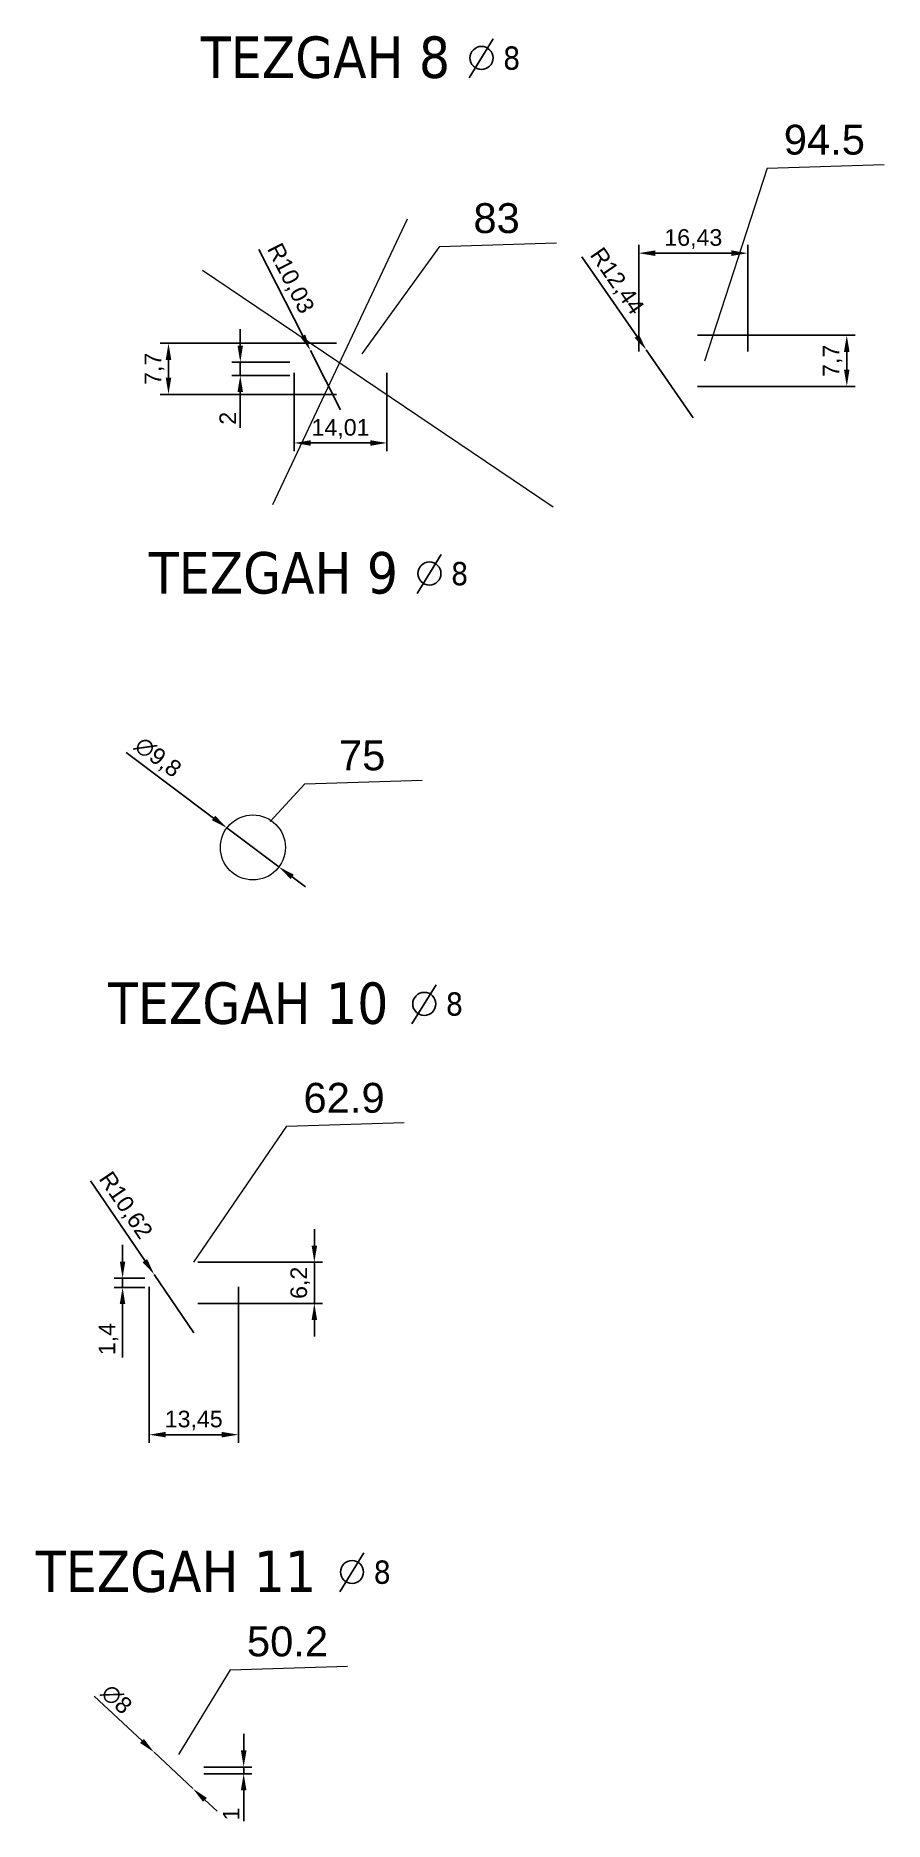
# Model space of a CAD drawing. Header units: millimetres. Extents: x 1526 to 31626, y -4643 to 9189.
# Drawn here: x 24555.6 to 24683.5, y -1348.7 to -1079.6 of the extents above; entities that cross this region are included whole.
import ezdxf

# ---------------------------------------------------------------- set-up
doc = ezdxf.new("R2010")
doc.units = ezdxf.units.MM
doc.styles.get("Standard").update_dxf_attribs({"font": 'arial.ttf'})
doc.dimstyles.new('ISO-25', dxfattribs={"dimtxt": 2.5, "dimasz": 2.5, "dimexe": 1.25, "dimexo": 0.625, "dimtad": 1, "dimtxsty": 'Standard', "dimcen": 2.5, "dimadec": 0, "dimazin": 0, "dimtfac": 1, "dimtmove": 0, "dimatfit": 3, "dimfxl": 1, "dimarcsym": 0})

msp = doc.modelspace()

# ---------------------------------------------------------------- texts
at = {"char_height": 6.25, "attachment_point": 1}
for s, insert in [('{\\fTahoma|b0|i0|c162|p32;TEZGAH 8}', (24580.50483, -1079.71227)), ('{\\fTahoma|b0|i0|c162|p32;TEZGAH 9}', (24572.66024, -1157.4077)), ('{\\fTahoma|b0|i0|c162|p32;TEZGAH 10}', (24566.51663, -1222.26098)), ('{\\fTahoma|b0|i0|c162|p32;TEZGAH 11}', (24555.63084, -1307.87939))]:
    msp.add_mtext(s, dxfattribs=dict(at, insert=insert))
at = {"char_height": 3.5, "width": 16.646, "attachment_point": 1}
for insert in [(24626.02731, -1081.21705), (24618.18272, -1158.91248), (24617.40038, -1223.76577), (24606.51459, -1309.38418)]:
    msp.add_mtext('{\\fTahoma|b0|i0|c162|p32;8}', dxfattribs=dict(at, insert=insert))
at = {"lineweight": 15, "char_height": 4.5, "attachment_point": 5}
for s, insert in [('94.5', (24674.4631, -1095.29676)), ('83', (24625.0683, -1107.11887)), ('75', (24604.80307, -1188.07882)), ('62.9', (24602.08162, -1239.6838)), ('50.2', (24593.55718, -1321.60157))]:
    msp.add_mtext(s, dxfattribs=dict(at, insert=insert))

# ---------------------------------------------------------------- blocks, each defined once
blk = doc.blocks.new('*D2266')
at = {"color": 0, "lineweight": -2, "transparency": 16777216}
for p, q in [((24586.95, -1338.01), (24586.95, -1335.51)), ((24580.97, -1340.51), (24588.2, -1340.51)), ((24580.97, -1341.51), (24588.2, -1341.51)), ((24586.95, -1340.51), (24586.95, -1341.51)), ((24586.95, -1344.01), (24586.95, -1348.68))]:
    blk.add_line(p, q, dxfattribs=at)
at = {"color": 0, "transparency": 16777216}
for points in [[(24586.53, -1338.01), (24587.37, -1338.01), (24586.95, -1340.51)], [(24586.53, -1344.01), (24587.37, -1344.01), (24586.95, -1341.51)]]:
    blk.add_solid(points, dxfattribs=at)
at = {"layer": 'Defpoints', "color": 0, "transparency": 16777216}
for p in [(24580.34, -1340.51), (24580.34, -1341.51), (24586.95, -1341.51)]:
    blk.add_point(p, dxfattribs=at)
at = {"color": 0, "lineweight": 15, "transparency": 16777216, "insert": (24585.07, -1347.59), "char_height": 2.5, "attachment_point": 5, "rotation": 90}
blk.add_mtext('1', dxfattribs=at)
blk = doc.blocks.new('*D2267')
at = {"color": 0, "lineweight": -2, "transparency": 16777216}
for p, q in [((24564.41, -1329.81), (24571.63, -1336.57)), ((24579.29, -1343.74), (24573.45, -1338.28)), ((24581.12, -1345.45), (24582.95, -1347.16))]:
    blk.add_line(p, q, dxfattribs=at)
at = {"color": 0, "transparency": 16777216}
for points in [[(24571.91, -1336.26), (24571.34, -1336.87), (24573.45, -1338.28)], [(24581.4, -1345.15), (24580.83, -1345.75), (24579.29, -1343.74)]]:
    blk.add_solid(points, dxfattribs=at)
at = {"layer": 'Defpoints', "color": 0, "transparency": 16777216}
for p in [(24573.45, -1338.28), (24579.29, -1343.74)]:
    blk.add_point(p, dxfattribs=at)
at = {"color": 0, "lineweight": 15, "transparency": 16777216, "insert": (24567.8, -1330.29), "char_height": 2.5, "attachment_point": 5, "rotation": 316.9053}
blk.add_mtext('∅8', dxfattribs=at)
blk = doc.blocks.new('*D2279')
at = {"color": 0, "lineweight": -2, "transparency": 16777216}
for p, q in [((24586.44, -1126.3), (24586.44, -1123.8)), ((24593.92, -1128.8), (24585.19, -1128.8)), ((24586.44, -1128.8), (24586.44, -1130.8)), ((24593.92, -1130.8), (24585.19, -1130.8)), ((24586.44, -1133.3), (24586.44, -1138.7))]:
    blk.add_line(p, q, dxfattribs=at)
at = {"color": 0, "transparency": 16777216}
for points in [[(24586.02, -1126.3), (24586.85, -1126.3), (24586.44, -1128.8)], [(24586.02, -1133.3), (24586.85, -1133.3), (24586.44, -1130.8)]]:
    blk.add_solid(points, dxfattribs=at)
at = {"layer": 'Defpoints', "color": 0, "transparency": 16777216}
for p in [(24594.54, -1128.8), (24586.44, -1130.8), (24594.54, -1130.8)]:
    blk.add_point(p, dxfattribs=at)
at = {"color": 0, "lineweight": 15, "transparency": 16777216, "insert": (24584.55, -1137.25), "char_height": 2.5, "attachment_point": 5, "rotation": 90}
blk.add_mtext('2', dxfattribs=at)
blk = doc.blocks.new('*D2268')
at = {"color": 0, "lineweight": -2, "transparency": 16777216}
for p, q in [((24594.54, -1130.42), (24594.54, -1142.22)), ((24608.55, -1130.42), (24608.55, -1142.22)), ((24597.04, -1140.97), (24606.05, -1140.97))]:
    blk.add_line(p, q, dxfattribs=at)
at = {"color": 0, "transparency": 16777216}
for points in [[(24597.04, -1140.56), (24597.04, -1141.39), (24594.54, -1140.97)], [(24606.05, -1140.56), (24606.05, -1141.39), (24608.55, -1140.97)]]:
    blk.add_solid(points, dxfattribs=at)
at = {"layer": 'Defpoints', "color": 0, "transparency": 16777216}
for p in [(24594.54, -1129.8), (24608.55, -1129.8), (24608.55, -1140.97)]:
    blk.add_point(p, dxfattribs=at)
at = {"color": 0, "lineweight": 15, "transparency": 16777216, "insert": (24601.55, -1138.85), "char_height": 2.5, "attachment_point": 5}
blk.add_mtext('14,01', dxfattribs=at)
blk = doc.blocks.new('*D2269')
at = {"color": 0, "lineweight": -2, "transparency": 16777216}
for p, q in [((24589.24, -1111.82), (24595.86, -1124.81)), ((24601.55, -1135.98), (24597, -1127.04))]:
    blk.add_line(p, q, dxfattribs=at)
at = {"color": 0, "transparency": 16777216}
blk.add_solid([(24596.23, -1124.62), (24595.49, -1125), (24597, -1127.04)], dxfattribs=at)
at = {"layer": 'Defpoints', "color": 0, "transparency": 16777216}
for p in [(24597, -1127.04), (24601.55, -1135.98)]:
    blk.add_point(p, dxfattribs=at)
at = {"color": 0, "lineweight": 15, "transparency": 16777216, "insert": (24593.88, -1116.24), "char_height": 2.5, "attachment_point": 5, "rotation": 296.9883}
blk.add_mtext('R10,03', dxfattribs=at)
blk = doc.blocks.new('*D2270')
at = {"color": 0, "lineweight": -2, "transparency": 16777216}
for p, q in [((24600.92, -1125.95), (24574.37, -1125.95)), ((24575.62, -1128.45), (24575.62, -1131.15)), ((24600.92, -1133.65), (24574.37, -1133.65))]:
    blk.add_line(p, q, dxfattribs=at)
at = {"color": 0, "transparency": 16777216}
for points in [[(24575.21, -1128.45), (24576.04, -1128.45), (24575.62, -1125.95)], [(24575.21, -1131.15), (24576.04, -1131.15), (24575.62, -1133.65)]]:
    blk.add_solid(points, dxfattribs=at)
at = {"layer": 'Defpoints', "color": 0, "transparency": 16777216}
for p in [(24601.55, -1125.95), (24575.62, -1133.65), (24601.55, -1133.65)]:
    blk.add_point(p, dxfattribs=at)
at = {"color": 0, "lineweight": 15, "transparency": 16777216, "insert": (24573.5, -1129.8), "char_height": 2.5, "attachment_point": 5, "rotation": 90}
blk.add_mtext('7,7', dxfattribs=at)
blk = doc.blocks.new('*D2271')
at = {"color": 0, "lineweight": -2, "transparency": 16777216}
for p, q in [((24569.24, -1187.62), (24582.42, -1197.49)), ((24592.26, -1204.86), (24584.42, -1198.99)), ((24594.26, -1206.36), (24596.27, -1207.86))]:
    blk.add_line(p, q, dxfattribs=at)
at = {"color": 0, "transparency": 16777216}
for points in [[(24582.67, -1197.15), (24582.17, -1197.82), (24584.42, -1198.99)], [(24594.51, -1206.03), (24594.02, -1206.69), (24592.26, -1204.86)]]:
    blk.add_solid(points, dxfattribs=at)
at = {"layer": 'Defpoints', "color": 0, "transparency": 16777216}
for p in [(24584.42, -1198.99), (24592.26, -1204.86)]:
    blk.add_point(p, dxfattribs=at)
at = {"color": 0, "lineweight": 15, "transparency": 16777216, "insert": (24573.95, -1188.44), "char_height": 2.5, "attachment_point": 5, "rotation": 323.1644}
blk.add_mtext('∅9,8', dxfattribs=at)
blk = doc.blocks.new('*D2272')
at = {"color": 0, "lineweight": -2, "transparency": 16777216}
for p, q in [((24568.7, -1264.33), (24568.7, -1261.83)), ((24572.07, -1266.83), (24567.45, -1266.83)), ((24568.7, -1266.83), (24568.7, -1268.23)), ((24572.07, -1268.23), (24567.45, -1268.23)), ((24568.7, -1270.73), (24568.7, -1278.79))]:
    blk.add_line(p, q, dxfattribs=at)
at = {"color": 0, "transparency": 16777216}
for points in [[(24568.28, -1264.33), (24569.11, -1264.33), (24568.7, -1266.83)], [(24568.28, -1270.73), (24569.11, -1270.73), (24568.7, -1268.23)]]:
    blk.add_solid(points, dxfattribs=at)
at = {"layer": 'Defpoints', "color": 0, "transparency": 16777216}
for p in [(24572.7, -1266.83), (24568.7, -1268.23), (24572.7, -1268.23)]:
    blk.add_point(p, dxfattribs=at)
at = {"color": 0, "lineweight": 15, "transparency": 16777216, "insert": (24566.57, -1276.01), "char_height": 2.5, "attachment_point": 5, "rotation": 90}
blk.add_mtext('1,4', dxfattribs=at)
blk = doc.blocks.new('*D2273')
at = {"color": 0, "lineweight": -2, "transparency": 16777216}
for p, q in [((24597.6, -1261.93), (24597.6, -1259.43)), ((24580.05, -1264.43), (24598.85, -1264.43)), ((24597.6, -1264.43), (24597.6, -1270.63)), ((24580.05, -1270.63), (24598.85, -1270.63)), ((24597.6, -1273.13), (24597.6, -1275.63))]:
    blk.add_line(p, q, dxfattribs=at)
at = {"color": 0, "transparency": 16777216}
for points in [[(24597.19, -1261.93), (24598.02, -1261.93), (24597.6, -1264.43)], [(24597.19, -1273.13), (24598.02, -1273.13), (24597.6, -1270.63)]]:
    blk.add_solid(points, dxfattribs=at)
at = {"layer": 'Defpoints', "color": 0, "transparency": 16777216}
for p in [(24579.42, -1264.43), (24579.42, -1270.63), (24597.6, -1270.63)]:
    blk.add_point(p, dxfattribs=at)
at = {"color": 0, "lineweight": 15, "transparency": 16777216, "insert": (24595.48, -1267.53), "char_height": 2.5, "attachment_point": 5, "rotation": 90}
blk.add_mtext('6,2', dxfattribs=at)
blk = doc.blocks.new('*D2274')
at = {"color": 0, "lineweight": -2, "transparency": 16777216}
for p, q in [((24563.89, -1252.15), (24572.06, -1264.19)), ((24579.42, -1275.05), (24573.46, -1266.26))]:
    blk.add_line(p, q, dxfattribs=at)
at = {"color": 0, "transparency": 16777216}
blk.add_solid([(24572.4, -1263.96), (24571.71, -1264.43), (24573.46, -1266.26)], dxfattribs=at)
at = {"layer": 'Defpoints', "color": 0, "transparency": 16777216}
for p in [(24573.46, -1266.26), (24579.42, -1275.05)]:
    blk.add_point(p, dxfattribs=at)
at = {"color": 0, "lineweight": 15, "transparency": 16777216, "insert": (24569.03, -1255.94), "char_height": 2.5, "attachment_point": 5, "rotation": 304.1547}
blk.add_mtext('R10,62', dxfattribs=at)
blk = doc.blocks.new('*D2275')
at = {"color": 0, "lineweight": -2, "transparency": 16777216}
for p, q in [((24572.7, -1268.16), (24572.7, -1291.67)), ((24586.15, -1268.16), (24586.15, -1291.67)), ((24575.2, -1290.42), (24583.65, -1290.42))]:
    blk.add_line(p, q, dxfattribs=at)
at = {"color": 0, "transparency": 16777216}
for points in [[(24575.2, -1290), (24575.2, -1290.83), (24572.7, -1290.42)], [(24583.65, -1290), (24583.65, -1290.83), (24586.15, -1290.42)]]:
    blk.add_solid(points, dxfattribs=at)
at = {"layer": 'Defpoints', "color": 0, "transparency": 16777216}
for p in [(24572.7, -1267.53), (24586.15, -1267.53), (24586.15, -1290.42)]:
    blk.add_point(p, dxfattribs=at)
at = {"color": 0, "lineweight": 15, "transparency": 16777216, "insert": (24579.42, -1288.29), "char_height": 2.5, "attachment_point": 5}
blk.add_mtext('13,45', dxfattribs=at)
blk = doc.blocks.new('*D2276')
at = {"color": 0, "lineweight": -2, "transparency": 16777216}
for p, q in [((24655.33, -1124.74), (24679.09, -1124.74)), ((24677.84, -1127.24), (24677.84, -1129.94)), ((24655.33, -1132.44), (24679.09, -1132.44))]:
    blk.add_line(p, q, dxfattribs=at)
at = {"color": 0, "transparency": 16777216}
for points in [[(24677.42, -1127.24), (24678.25, -1127.24), (24677.84, -1124.74)], [(24677.42, -1129.94), (24678.25, -1129.94), (24677.84, -1132.44)]]:
    blk.add_solid(points, dxfattribs=at)
at = {"layer": 'Defpoints', "color": 0, "transparency": 16777216}
for p in [(24654.71, -1124.74), (24654.71, -1132.44), (24677.84, -1132.44)]:
    blk.add_point(p, dxfattribs=at)
at = {"color": 0, "lineweight": 15, "transparency": 16777216, "insert": (24675.71, -1128.59), "char_height": 2.5, "attachment_point": 5, "rotation": 90}
blk.add_mtext('7,7', dxfattribs=at)
blk = doc.blocks.new('*D2277')
at = {"color": 0, "lineweight": -2, "transparency": 16777216}
for p, q in [((24646.49, -1127.21), (24646.49, -1111.12)), ((24662.92, -1127.21), (24662.92, -1111.12)), ((24648.99, -1112.37), (24660.42, -1112.37))]:
    blk.add_line(p, q, dxfattribs=at)
at = {"color": 0, "transparency": 16777216}
for points in [[(24648.99, -1111.95), (24648.99, -1112.79), (24646.49, -1112.37)], [(24660.42, -1111.95), (24660.42, -1112.79), (24662.92, -1112.37)]]:
    blk.add_solid(points, dxfattribs=at)
at = {"layer": 'Defpoints', "color": 0, "transparency": 16777216}
for p in [(24662.92, -1112.37), (24646.49, -1127.84), (24662.92, -1127.84)]:
    blk.add_point(p, dxfattribs=at)
at = {"color": 0, "lineweight": 15, "transparency": 16777216, "insert": (24654.71, -1110.24), "char_height": 2.5, "attachment_point": 5}
blk.add_mtext('16,43', dxfattribs=at)
blk = doc.blocks.new('*D2278')
at = {"color": 0, "lineweight": -2, "transparency": 16777216}
for p, q in [((24637.91, -1112.92), (24646.2, -1124.89)), ((24654.71, -1137.18), (24647.63, -1126.95))]:
    blk.add_line(p, q, dxfattribs=at)
at = {"color": 0, "transparency": 16777216}
blk.add_solid([(24646.55, -1124.66), (24645.86, -1125.13), (24647.63, -1126.95)], dxfattribs=at)
at = {"layer": 'Defpoints', "color": 0, "transparency": 16777216}
for p in [(24647.63, -1126.95), (24654.71, -1137.18)]:
    blk.add_point(p, dxfattribs=at)
at = {"color": 0, "lineweight": 15, "transparency": 16777216, "insert": (24643.09, -1116.67), "char_height": 2.5, "attachment_point": 5, "rotation": 304.695}
blk.add_mtext('R12,44', dxfattribs=at)

# ---------------------------------------------------------------- dimensions: what is measured, and where the dimension line sits
at = {"lineweight": 15}
for base, p1, p2, picture, middle in [((24662.92336, -1112.36924), (24646.48949, -1127.83698), (24662.92336, -1127.83698), '*D2277', (24654.70643, -1110.24185)), ((24608.5506, -1140.97485), (24594.54352, -1129.7964), (24608.5506, -1129.7964), '*D2268', (24601.54706, -1138.84746)), ((24586.1488, -1290.41594), (24572.69839, -1267.53116), (24586.1488, -1267.53116), '*D2275', (24579.42359, -1288.28855))]:
    dim = msp.add_linear_dim(base=base, p1=p1, p2=p2, dimstyle='ISO-25', dxfattribs=at)
    dim.commit()
    dim.dimension.update_dxf_attribs({"geometry": picture, "text_midpoint": middle})
for center, mpoint, picture, middle in [((24601.54706, -1135.9766), (24596.99528, -1127.0387), '*D2269', (24593.88122, -1116.23608)), ((24654.70643, -1137.17698), (24647.62548, -1126.9489), '*D2278', (24643.09381, -1116.66566)), ((24579.42359, -1275.05374), (24573.45976, -1266.26329), '*D2274', (24569.02957, -1255.94413))]:
    dim = msp.add_radius_dim(center=center, mpoint=mpoint, dimstyle='ISO-25', dxfattribs=at)
    dim.commit()
    dim.dimension.update_dxf_attribs({"geometry": picture, "text_midpoint": middle})
for base, p1, p2, picture, middle in [((24586.43505, -1130.7964), (24594.54352, -1128.7964), (24594.54352, -1130.7964), '*D2279', (24584.55494, -1137.24934)), ((24677.83665, -1132.43698), (24654.70643, -1124.73698), (24654.70643, -1132.43698), '*D2276', (24675.71438, -1128.58698)), ((24575.62268, -1133.6464), (24601.54706, -1125.9464), (24601.54706, -1133.6464), '*D2270', (24573.50041, -1129.7964)), ((24568.69766, -1268.23116), (24572.69839, -1266.83116), (24572.69839, -1268.23116), '*D2272', (24566.57027, -1276.00912)), ((24597.60302, -1270.63116), (24579.42359, -1264.43116), (24579.42359, -1270.63116), '*D2273', (24595.47563, -1267.53116)), ((24586.94915, -1341.50914), (24580.34165, -1340.50914), (24580.34165, -1341.50914), '*D2266', (24585.06903, -1347.59457))]:
    dim = msp.add_linear_dim(base=base, p1=p1, p2=p2, angle=90, dimstyle='ISO-25', dxfattribs=at)
    dim.commit()
    dim.dimension.update_dxf_attribs({"geometry": picture, "text_midpoint": middle})
for p1, p2, picture, middle in [((24592.26399, -1204.86094), (24584.42047, -1198.98563), '*D2271', (24572.65301, -1190.17104)), ((24579.29393, -1343.74196), (24573.45212, -1338.27631), '*D2267', (24566.45688, -1331.73149))]:
    dim = msp.add_diameter_dim_2p(p1=p1, p2=p2, dimstyle='ISO-25', dxfattribs=at)
    dim.commit()
    dim.dimension.update_dxf_attribs({"geometry": picture, "text_midpoint": middle, "dimtype": 163})

# ---------------------------------------------------------------- linework, layer by layer
for p, q in [((24620.93241, -1085.95552), (24624.57331, -1080.07192)), ((24613.08782, -1163.65094), (24616.72872, -1157.76734)), ((24612.30548, -1228.50423), (24615.94638, -1222.62063)), ((24601.41969, -1314.12264), (24605.06059, -1308.23904))]:
    msp.add_line(p, q)
at = {"lineweight": 15}
for p, q in [((24665.8422, -1099.53967), (24656.41796, -1128.62004)), ((24665.8422, -1099.53967), (24683.49401, -1099.00544)), ((24616.44741, -1111.36178), (24634.09922, -1110.82755)), ((24616.44741, -1111.36178), (24604.7806, -1127.52521)), ((24596.18217, -1192.32173), (24613.83398, -1191.7875)), ((24590.95713, -1198.00587), (24596.18217, -1192.32173)), ((24579.42359, -1264.43116), (24593.46072, -1243.92671)), ((24593.46072, -1243.92671), (24611.11253, -1243.39247)), ((24584.93629, -1325.84447), (24577.11324, -1338.59277)), ((24584.93629, -1325.84447), (24602.5881, -1325.31024))]:
    msp.add_line(p, q, dxfattribs=at)
at = {"color": 1, "lineweight": 15}
for p, q in [((24611.58155, -1107.23742), (24591.30521, -1150.28776)), ((24580.73869, -1114.93516), (24633.57138, -1150.57286))]:
    msp.add_line(p, q, dxfattribs=at)
for centre in [(24622.79406, -1082.94714), (24614.94947, -1160.64257), (24614.16713, -1225.49586), (24603.28134, -1311.11427)]:
    msp.add_circle(centre, 1.73609)
at = {"lineweight": 15}
msp.add_circle((24588.34223, -1201.92329), 4.9, dxfattribs=at)

msp.set_redraw_order([(e.dxf.handle, doc.entitydb.next_handle()) for e in msp.query("TEXT MTEXT ATTDEF DIMENSION ARC_DIMENSION")])  # texts and dimensions are drawn at this point

doc.saveas('drawing.dxf')
